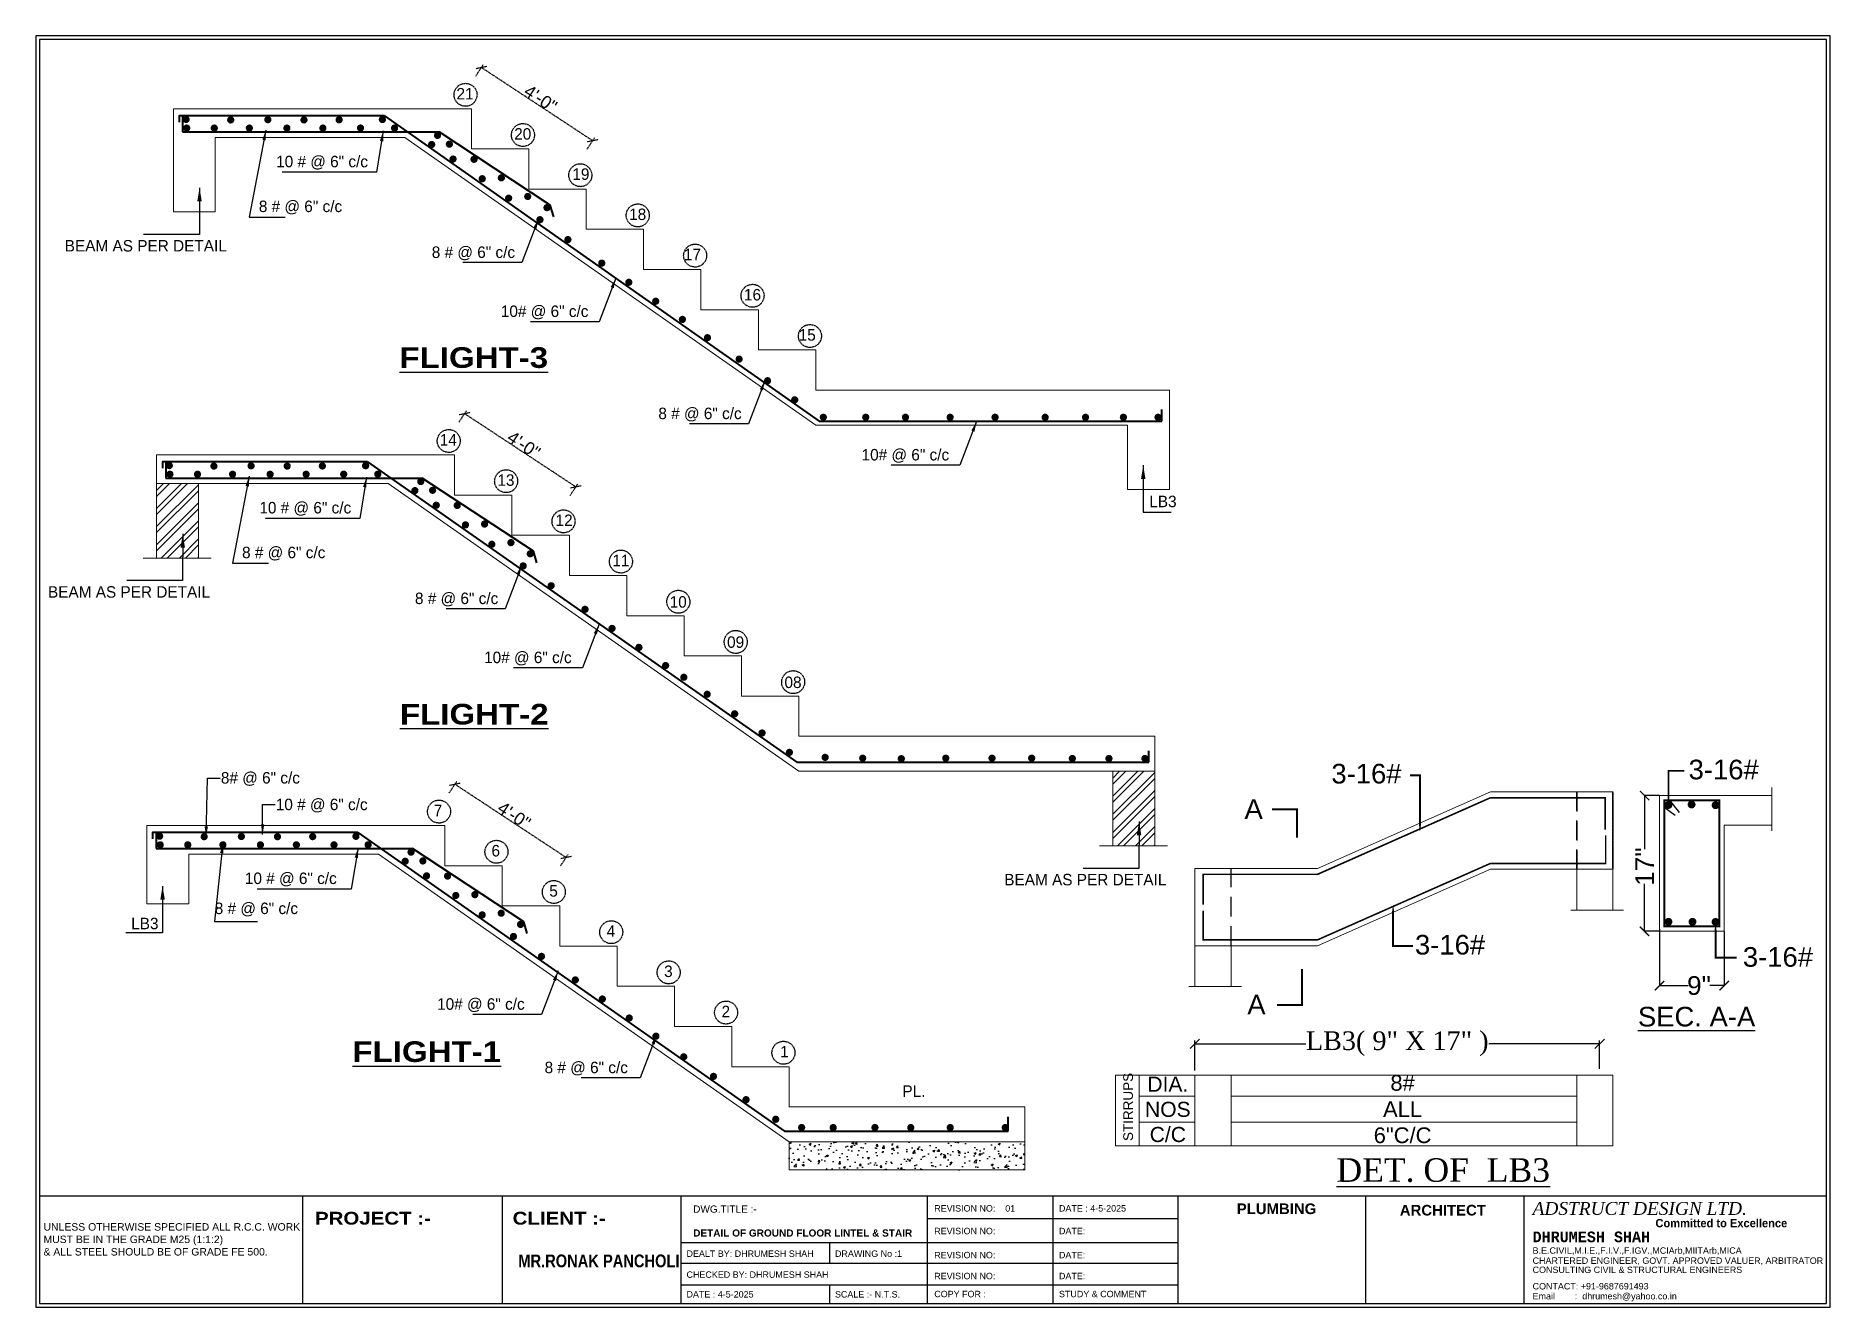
# Model space of a CAD drawing. Header units: millimetres. Extents: x 56222 to 120458, y -162468 to -121287.
# Drawn here: x 118062 to 118637, y -160230 to -159823 of the extents above; entities that cross this region are included whole.
import ezdxf

# ---------------------------------------------------------------- set-up
doc = ezdxf.new("R2010")
doc.units = ezdxf.units.MM
doc.header["$MEASUREMENT"] = 0
doc.header["$PDMODE"] = 35
for name, pattern in [('DASHED2', [0.375, 0.25, -0.125]), ('HIDDEN', [0.375, 0.25, -0.125]), ('TEXT', [0.125, 0, -0.125])]:
    doc.linetypes.add(name, pattern=pattern)
doc.layers.get('Defpoints').update_dxf_attribs({"color": 220})
doc.layers.add('0 @ 1', color=7, linetype='Continuous')
doc.layers.add('BASE', color=2, linetype='Continuous')
for name, color, linetype, lineweight in [('BEAM', 160, 'HIDDEN', 25), ('BM', 7, 'Continuous', 18), ('DIMENSION', 86, 'Continuous', 25), ('footing', 160, 'Continuous', 25), ('REINF.', 6, 'Continuous', 40), ('STAIR', 182, 'Continuous', 18), ('STEEL', 181, 'Continuous', 25), ('STR.TEXT.', 1, 'Continuous', 25), ('TEXT', 1, 'TEXT', 9), ('wall', 7, 'Continuous', 30)]:
    doc.layers.add(name, color=color, linetype=linetype, lineweight=lineweight)
doc.styles.add('A_b', font='ariblk.ttf')
doc.styles.add('arial', font='GOTHIC.TTF')
doc.styles.add('BRIJESH', font='arial.ttf')
doc.styles.add('Dime _ Feet only', font='arial.ttf', dxfattribs={"height": 0.23})
doc.styles.add('KIRAN', font='times.ttf')
doc.styles.add('R1', font='times.ttf')
doc.styles.add('S1', font='times.ttf', dxfattribs={"height": 6.5})
doc.styles.add('style2', font='arial.ttf', dxfattribs={"height": 6})
doc.styles.add('VINAY', font='swiss.ttf')
doc.linetypes.add('ZIGZAG', pattern='A,0.0001,-0.2,[131,ltypeshp.shx,S=0.2,R=0,X=-0.2,Y=0],-0.4,[131,ltypeshp.shx,S=0.2,R=180,X=0.2,Y=0],-0.2', length=0.8001)
doc.dimstyles.new('Dime _ Feet only', dxfattribs={"dimtxt": 0.23, "dimasz": 0.1, "dimexe": 0.1, "dimexo": 0.1, "dimgap": 0.06, "dimtad": 0, "dimlfac": 39.375, "dimrnd": 1, "dimzin": 1, "dimdsep": 46, "dimlunit": 4, "dimtxsty": 'Dime _ Feet only', "dimblk": 'ARCHTICK', "dimcen": 0, "dimdle": 0.1, "dimclrd": 256, "dimclre": 256, "dimazin": 0, "dimtfac": 1, "dimtofl": 0, "dimtmove": 0, "dimatfit": 3, "dimldrblk": 'ARCHTICK', "dimfxl": 4.5, "dimfrac": 1, "dimtolj": 1, "dimtzin": 0, "dimarcsym": 1})
doc.dimstyles.new('JALAK', dxfattribs={"dimtxt": 5.5, "dimasz": 3.5, "dimexe": 1.5, "dimexo": 2, "dimgap": 0.09, "dimtad": 1, "dimdec": 1, "dimzin": 3, "dimdsep": 46, "dimlunit": 4, "dimtxsty": 'BRIJESH', "dimblk": 'ARCHTICK', "dimcen": 0.09, "dimclrd": 256, "dimclre": 256, "dimclrt": 7, "dimadec": 0, "dimazin": 0, "dimtfac": 1, "dimtdec": 1, "dimtofl": 0, "dimtmove": 1, "dimatfit": 0, "dimfxl": 9, "dimfxlon": 1, "dimtolj": 1, "dimtzin": 0, "dimlwe": -1, "dimarcsym": 0})
doc.dimstyles.new('KIRAN', dxfattribs={"dimtxt": 4, "dimasz": 3, "dimexe": 1, "dimexo": 2, "dimgap": 1, "dimtad": 0, "dimdec": 1, "dimzin": 0, "dimdsep": 46, "dimlunit": 4, "dimtxsty": 'KIRAN', "dimblk": 'OBLIQUE', "dimcen": 6, "dimclrd": 11, "dimclre": 11, "dimclrt": 6, "dimadec": 0, "dimazin": 0, "dimtfac": 1, "dimtdec": 1, "dimtofl": 0, "dimtmove": 0, "dimatfit": 3, "dimfxl": 1, "dimtolj": 1, "dimtzin": 0, "dimarcsym": 0})
doc.dimstyles.new('STAIRCASE DETAILS', dxfattribs={"dimtxt": 3.5, "dimasz": 4.5, "dimexe": 1, "dimexo": 1, "dimgap": 1, "dimtad": 1, "dimzin": 0, "dimdsep": 46, "dimlunit": 4, "dimtxsty": 'arial', "dimblk": 'OBLIQUE', "dimcen": 0.125, "dimclrd": 256, "dimclre": 256, "dimclrt": 256, "dimadec": 0, "dimazin": 0, "dimtfac": 1, "dimtofl": 0, "dimtmove": 0, "dimatfit": 3, "dimfxl": 0.18, "dimtolj": 1, "dimtzin": 0, "dimlwd": -1, "dimlwe": -1, "dimarcsym": 1})
doc.dimstyles.get("Standard").update_dxf_attribs({"dimtxt": 18, "dimasz": 6, "dimexe": 4.5, "dimexo": 9.0625, "dimgap": 0.09, "dimtad": 0, "dimdec": 0, "dimzin": 0, "dimdsep": 46, "dimlunit": 4, "dimtxsty": 'R1', "dimblk": 'OBLIQUE', "dimcen": 0.09, "dimadec": 0, "dimazin": 0, "dimtfac": 1, "dimtdec": 0, "dimtofl": 0, "dimtmove": 0, "dimatfit": 3, "dimfxl": 1, "dimtolj": 1, "dimtzin": 0, "dimarcsym": 0})

msp = doc.modelspace()

# ---------------------------------------------------------------- texts
at = {"layer": 'STR.TEXT.', "style": 'VINAY'}
msp.add_text('STIRRUPS', height=3.092278, rotation=90, dxfattribs=at).set_placement((118413.75243, -160177.08596))
for s, insert, char_height, width, attachment_point in [('3-16#', (118499.81414, -160056.27906), 6.291256, 115.3147044, 3), ('3-16#', (118591.78359, -160054.95414), 6.291256, 59.8438855, 1), ('A', (118455.36365, -160067.60309), 6.29126, 71.2327464, 3), ('3-16#', (118504.12218, -160111.06488), 6.291256, 86.2327464, 1), ('\\P3-16#', (118620.40881, -160104.49131), 6.291256, 71.2327464, 2), ('A', (118456.26068, -160130.24436), 6.29126, 71.2327464, 3), ('{\\LSEC. A-A}', (118575.55331, -160134.1027), 6.291256, 61.8844959, 1), ('DIA.\\PNOS\\PC/C', (118424.93679, -160156.46744), 4.831685, 68.3834365, 2), ('8#\\PALL\\P6"C/C', (118500.15028, -160155.93804), 5.033005, 125.0487853, 2)]:
    msp.add_mtext(s, dxfattribs=dict(at, insert=insert, char_height=char_height, width=width, attachment_point=attachment_point))
at = {"layer": 'STR.TEXT.', "insert": (118513.17509, -160182.59996), "char_height": 7.5495072, "attachment_point": 2, "style": 'S1'}
msp.add_mtext('{\\LDET. OF  LB3}', dxfattribs=at)

# ---------------------------------------------------------------- blocks, each defined once
blk = doc.blocks.new('A$Cfb52c977')
for p, q in [((2.3, 71.6), (1154.3, 71.6)), ((171.8, 71.6), (171.8, 2.3)), ((300.5, 71.6), (300.5, 2.3)), ((416, 2.3), (416, 71.6)), ((416, 2.3), (416, 71.6)), ((574.8, 2.3), (574.8, 71.6)), ((655.6, 71.6), (655.6, 2.3)), ((736.4, 2.3), (736.4, 71.6)), ((857.4, 2.3), (857.4, 71.6)), ((959.2, 71.6), (959.2, 2.3)), ((416, 2.3), (416, 62.1)), ((416, 2.3), (416, 62.1)), ((574.8, 57), (736.4, 57)), ((736.4, 41.5), (416, 41.5)), ((511.6, 41.5), (511.6, 28)), ((736.4, 28), (416, 28)), ((736.4, 14.2), (416, 14.2)), ((511.6, 14.2), (511.6, 2.3))]:
    blk.add_line(p, q)
for points in [[(0, 0), (1156.6, 0), (1156.6, 819.1), (0, 819.1)], [(2.3, 2.3), (1154.3, 2.3), (1154.3, 816.8), (2.3, 816.8)]]:
    blk.add_lwpolyline(points, close=True)
at = {"attachment_point": 1, "style": 'style2'}
for s, insert, char_height, width in [('{\\fArial Black|b0|i0|c0|p34;\\C7;PROJECT :- }', (179.9, 61.4), 8.25, 378.755), ('{\\fArial Black|b0|i0|c0|p34;\\C7;CLIENT :-\\P\\P \\fSwis721 Cn BT|b1|i0|c0|p34;\\C5;MR.RONAK PANCHOLI}', (307.3, 61.4), 8.25, 378.755), ('{\\fArial CE|b0|i0|c0|p34;\\C7;DWG.TITLE :-\\P\\P\\fArial CE|b1|i0|c0|p34;DETAIL OF GROUND FLOOR LINTEL & STAIR }', (423.7, 65.5), 4.63, 241.863)]:
    blk.add_mtext(s, dxfattribs=dict(at, insert=insert, char_height=char_height, width=width))
for s, width, gutter_width, insert, char_height in [('\\pi-16.49954,l16.49954,t16.49954;{\\fArial CE|b0|i0|c0|p34;REVISION NO:    01}', 63.16, 12.6, (579.1, 65.7), 4.125), ('\\pi-16.49954,l16.49954,t16.49954;{\\fArial CE|b0|i0|c0|p34;DATE : 4-5-2025}', 63.16, 12.6, (659.5, 65.7), 4.125), ('{\\fArial CE|b1|i0|c0|p34;PLUMBING}', 67.863, 13.5, (774.1, 66.8), 6.875), ('{\\fArial CE|b1|i0|c0|p34;ARCHITECT}', 67.863, 13.5, (879.2, 65.9), 6.875), ('{\\fDutch801 XBd BT|b0|i1|c0|p18;ADSTRUCT DESIGN LTD.}', 228.171, 13.5, (964.8, 67.7), 8.25), ('\\A1;{\\fArial CE|b0|i0|c0|p34;UNLESS OTHERWISE SPECIFIED ALL R.C.C. WORK MUST BE IN THE GRADE M25 (1:1\\H1.00002x;:2)\\P& ALL STEEL SHOULD BE OF GRADE FE 500.}', 178.654, 13.5, (4.9, 54.1), 4.8124), ('\\pi-16.49954,l16.49954,t16.49954;{\\fArial CE|b0|i0|c0|p34;REVISION NO: }', 63.16, 12.6, (579.1, 51.1), 4.125), ('\\pi-16.49954,l16.49954,t16.49954;{\\fArial CE|b0|i0|c0|p34;DATE:}', 63.16, 12.6, (659.5, 51.1), 4.125), ('{\\fLucida Console|b1|i0|c0|p49;DHRUMESH SHAH}', 130.359, 13.5, (964.8, 48.7), 6.875), ('{\\fScript MT Bold|b0|i0|c0|p66;Committed to Excellence}', 116.221, 13.5, (1044, 56.8), 5.342), ('{\\fArial CE|b0|i0|c0|p34;DEALT BY: DHRUMESH SHAH}', 92.865, 13.5, (419.4, 36.5), 4.125), ('{\\fArial CE|b0|i0|c0|p34;DRAWING No :1}', 67.863, 13.5, (515.1, 36.5), 4.125), ('\\pi-16.49954,l16.49954,t16.49954;{\\fArial CE|b0|i0|c0|p34;REVISION NO: }', 63.16, 12.6, (579.1, 35.6), 4.125), ('\\pi-16.49954,l16.49954,t16.49954;{\\fArial CE|b0|i0|c0|p34;DATE:}', 63.16, 12.6, (659.5, 35.6), 4.125), ('{\\fArial CE|b0|i0|c0|p34;CHECKED BY: DHRUMESH SHAH}', 121.932, 13.5, (419.4, 23), 4.125), ('\\pi-16.49954,l16.49954,t16.49954;{\\fArial CE|b0|i0|c0|p34;REVISION NO: }', 63.16, 12.6, (579.1, 22.1), 4.125), ('\\pi-16.49954,l16.49954,t16.49954;{\\fArial CE|b0|i0|c0|p34;DATE:}', 63.16, 12.6, (659.5, 22.1), 4.125), ('\\pi-16.49954,l16.49954,t16.49954;{\\fArial CE|b0|i0|c0|p34;DATE : 4-5-2025}', 67.863, 13.5, (419.4, 10.3), 4.125), ('{\\fArial CE|b0|i0|c0|p34;SCALE :- N.T.S.}', 67.863, 13.5, (515.1, 10.3), 4.125), ('\\pi-16.49954,l16.49954,t16.49954;{\\fArial CE|b0|i0|c0|p34;COPY FOR :}', 63.16, 12.6, (579.1, 10.5), 4.125), ('\\pi-16.49954,l16.49954,t16.49954;{\\fArial CE|b0|i0|c0|p34;STUDY & COMMENT}', 63.16, 12.6, (659.5, 10.5), 4.125)]:
    blk.add_mtext_dynamic_manual_height_columns(s, width=width, gutter_width=gutter_width, heights=[0], dxfattribs=dict(at, insert=insert, char_height=char_height))
at = {"layer": '0 @ 1', "char_height": 4.125, "attachment_point": 1, "style": 'style2'}
for s, width, insert in [('{\\fArial CE|b0|i0|c0|p34;B.E.CIVIL,M.I.E.,F.I.V.,F.IGV.,MCIArb,MIITArb,MICA}', 101.209, (964.8, 38.5)), ('{\\fArial CE|b0|i0|c0|p34;CHARTERED ENGINEER, GOVT. APPROVED VALUER, ARBITRATOR}', 233.021, (964.8, 32)), ('{\\fArial CE|b0|i0|c0|p34;CONSULTING CIVIL & STRUCTURAL ENGINEERS}', 228.867, (964.8, 26.1)), ('{\\fArial CE|b0|i0|c0|p34;CONTACT: +91-9687691493}', 131.124, (964.8, 15.5)), ('{\\fArial CE|b0|i0|c0|p34;Email        :  dhrumesh@yahoo.co.in}', 131.124, (964.8, 9.1))]:
    blk.add_mtext_dynamic_manual_height_columns(s, width=width, gutter_width=13.5, heights=[0], dxfattribs=dict(at, insert=insert))
blk = doc.blocks.new('_Oblique')
at = {"layer": 'wall', "color": 0, "lineweight": -2}
blk.add_line((-0.5, -0.5), (0.5, 0.5), dxfattribs=at)
blk = doc.blocks.new('_ArchTick')
at = {"color": 0, "linetype": 'ByBlock', "const_width": 0.15}
blk.add_lwpolyline([(-0.5, -0.5), (0.5, 0.5)], dxfattribs=at)
blk = doc.blocks.new('*D399')
at = {"transparency": 16777216}
for p, q in [((118920.67, -159913.05), (118923.97, -159908.04)), ((118969.59, -159945.23), (118972.89, -159940.22))]:
    blk.add_line(p, q, dxfattribs=at)
at = {"lineweight": -2, "transparency": 16777216}
blk.add_line((118972.06, -159941.48), (118923.14, -159909.29), dxfattribs=at)
at = {"layer": 'Defpoints', "color": 0, "transparency": 16777216}
for p in [(118923.14, -159909.29), (118904.52, -159937.59), (118953.44, -159969.77)]:
    blk.add_point(p, dxfattribs=at)
at = {"lineweight": -2, "transparency": 16777216, "xscale": 3.5, "yscale": 3.5, "zscale": 3.5}
for p, rotation in [((118923.14, -159909.29), 146.6601449222275), ((118972.06, -159941.48), 326.6601449222276)]:
    blk.add_blockref('_ArchTick', p, dxfattribs=dict(at, rotation=rotation))
at = {"color": 7, "transparency": 16777216, "insert": (118949.19, -159922.96), "char_height": 5.5, "attachment_point": 5, "rotation": 326.66014, "style": 'BRIJESH'}
blk.add_mtext('\\A1;4\'-0"', dxfattribs=at)
blk = doc.blocks.new('*D400')
at = {"transparency": 16777216}
for p, q in [((118924.93, -159750.12), (118928.23, -159745.11)), ((118973.85, -159782.3), (118977.15, -159777.29))]:
    blk.add_line(p, q, dxfattribs=at)
at = {"lineweight": -2, "transparency": 16777216}
blk.add_line((118976.33, -159778.55), (118927.41, -159746.36), dxfattribs=at)
at = {"layer": 'Defpoints', "color": 0, "transparency": 16777216}
for p in [(118927.41, -159746.36), (118908.79, -159774.66), (118957.71, -159806.84)]:
    blk.add_point(p, dxfattribs=at)
at = {"lineweight": -2, "transparency": 16777216, "xscale": 3.5, "yscale": 3.5, "zscale": 3.5}
for p, rotation in [((118927.41, -159746.36), 146.6601449219067), ((118976.33, -159778.55), 326.6601449219066)]:
    blk.add_blockref('_ArchTick', p, dxfattribs=dict(at, rotation=rotation))
at = {"color": 7, "transparency": 16777216, "insert": (118953.46, -159760.03), "char_height": 5.5, "attachment_point": 5, "rotation": 326.66014, "style": 'BRIJESH'}
blk.add_mtext('\\A1;4\'-0"', dxfattribs=at)
blk = doc.blocks.new('*D401')
at = {"transparency": 16777216}
for p, q in [((118932.31, -159597.95), (118935.61, -159592.93)), ((118981.23, -159630.13), (118984.53, -159625.12))]:
    blk.add_line(p, q, dxfattribs=at)
at = {"lineweight": -2, "transparency": 16777216}
blk.add_line((118983.71, -159626.37), (118934.79, -159594.19), dxfattribs=at)
at = {"layer": 'Defpoints', "color": 0, "transparency": 16777216}
for p in [(118934.79, -159594.19), (118916.17, -159622.48), (118965.09, -159654.67)]:
    blk.add_point(p, dxfattribs=at)
at = {"lineweight": -2, "transparency": 16777216, "xscale": 3.5, "yscale": 3.5, "zscale": 3.5}
for p, rotation in [((118934.79, -159594.19), 146.6601449219067), ((118983.71, -159626.37), 326.6601449219066)]:
    blk.add_blockref('_ArchTick', p, dxfattribs=dict(at, rotation=rotation))
at = {"color": 7, "transparency": 16777216, "insert": (118960.84, -159607.86), "char_height": 5.5, "attachment_point": 5, "rotation": 326.66014, "style": 'BRIJESH'}
blk.add_mtext('\\A1;4\'-0"', dxfattribs=at)
blk = doc.blocks.new('*D405')
at = {"layer": 'Defpoints', "color": 0, "transparency": 16777216}
for p in [(118563.29, -160145.92), (118433.58, -160156.47), (118563.29, -160155.94)]:
    blk.add_point(p, dxfattribs=at)
at = {"layer": 'STEEL', "color": 11, "lineweight": -2, "transparency": 16777216}
for p, q in [((118433.58, -160154.47), (118433.58, -160144.92)), ((118433.58, -160145.92), (118469.1, -160145.92)), ((118563.29, -160145.92), (118527.77, -160145.92)), ((118563.29, -160153.94), (118563.29, -160144.92))]:
    blk.add_line(p, q, dxfattribs=at)
at = {"layer": 'STEEL', "color": 11, "lineweight": -2, "transparency": 16777216, "xscale": 3, "yscale": 3, "zscale": 3, "rotation": 180}
blk.add_blockref('_Oblique', (118433.58, -160145.92), dxfattribs=at)
at = {"layer": 'STEEL', "color": 11, "lineweight": -2, "transparency": 16777216, "xscale": 3, "yscale": 3, "zscale": 3}
blk.add_blockref('_Oblique', (118563.29, -160145.92), dxfattribs=at)
at = {"layer": 'STEEL', "color": 6, "lineweight": 25, "transparency": 16777216, "insert": (118498.43, -160145.92), "char_height": 6, "attachment_point": 5, "style": 'KIRAN'}
blk.add_mtext('\\A1;{\\H0.9962x;LB3( 9" X 17" ) }', dxfattribs=at)
blk = doc.blocks.new('*D403')
at = {"layer": 'Defpoints', "color": 0, "transparency": 16777216}
for p in [(118582.46, -160066.44), (118577.68, -160109.92), (118582.46, -160109.92)]:
    blk.add_point(p, dxfattribs=at)
at = {"layer": 'DIMENSION', "lineweight": -2, "transparency": 16777216}
for p, q in [((118582.36, -160066.44), (118577.58, -160066.44)), ((118577.68, -160066.34), (118577.68, -160083.63)), ((118577.68, -160110.02), (118577.68, -160094.75)), ((118582.36, -160109.92), (118577.58, -160109.92))]:
    blk.add_line(p, q, dxfattribs=at)
at = {"layer": 'DIMENSION', "lineweight": -2, "transparency": 16777216, "xscale": 3, "yscale": 3, "zscale": 3}
for p, rotation in [((118577.68, -160066.44), 90), ((118577.68, -160109.92), 270)]:
    blk.add_blockref('_ArchTick', p, dxfattribs=dict(at, rotation=rotation))
at = {"layer": 'DIMENSION', "color": 0, "transparency": 16777216, "insert": (118577.68, -160089.19), "char_height": 0.23, "attachment_point": 5, "rotation": 90, "style": 'Dime _ Feet only'}
blk.add_mtext('\\A1;{\\H26.09x;17"}', dxfattribs=at)
blk = doc.blocks.new('*D404')
at = {"layer": 'Defpoints', "color": 0, "transparency": 16777216}
for p in [(118582.46, -160109.08), (118603.23, -160109.91), (118603.23, -160127.32)]:
    blk.add_point(p, dxfattribs=at)
at = {"layer": 'DIMENSION', "lineweight": -2, "transparency": 16777216}
for p, q in [((118582.46, -160109.18), (118582.46, -160127.42)), ((118603.23, -160110.01), (118603.23, -160127.42)), ((118582.36, -160127.32), (118591.6, -160127.32)), ((118603.33, -160127.32), (118598.62, -160127.32))]:
    blk.add_line(p, q, dxfattribs=at)
at = {"layer": 'DIMENSION', "lineweight": -2, "transparency": 16777216, "xscale": 3, "yscale": 3, "zscale": 3, "rotation": 180}
blk.add_blockref('_ArchTick', (118582.46, -160127.32), dxfattribs=at)
at = {"layer": 'DIMENSION', "lineweight": -2, "transparency": 16777216, "xscale": 3, "yscale": 3, "zscale": 3}
blk.add_blockref('_ArchTick', (118603.23, -160127.32), dxfattribs=at)
at = {"layer": 'DIMENSION', "color": 0, "transparency": 16777216, "insert": (118595.11, -160127.32), "char_height": 0.23, "attachment_point": 5, "style": 'Dime _ Feet only'}
blk.add_mtext('\\A1;{\\H26.09x;9\\H1x;"}', dxfattribs=at)
blk = doc.blocks.new('A$Cd35dc4b7')
at = {"ltscale": 5}
h = blk.add_hatch(dxfattribs=at)
h.set_pattern_fill('AR-CONC', color=256, scale=1.262195)
h.set_pattern_definition([(50, (-116220.405, 22846.937), (9.0532226, -0.79205435), [0.9466463, -10.4131093]), (355, (-116220.405, 22846.937), (-1.7513125, 9.494132), [0.75731704, -8.3304874]), (100.4514445, (-116219.651, 22846.871), (7.3019101, 8.70207754), [0.80452556, -8.8497811]), (46.1842, (-116220.405, 22849.462), (13.4706674, -2.0891762), [1.4199694, -15.619664]), (96.635635, (-116219.283, 22849.287), (11.797257, 12.2952769), [1.206789, -13.2746792]), (351.184164, (-116220.405, 22849.462), (11.797257, 12.2952769), [1.1359756, -12.4957311]), (21, (-116219.143, 22848.8304), (7.53413135, -5.08183577), [0.9466463, -10.4131093]), (326, (-116219.143, 22848.83), (3.0711141, 9.1528081), [0.75731704, -8.3304874]), (71.451445, (-116218.515, 22848.407), (10.6052454, 4.0709723), [0.8045255, -8.8497811]), (37.5, (-116220.4053, 22846.937), (0.15348109, 4.20176979), [0, -8.22951182, 0, -8.45670693, 0, -8.3620423]), (7.5, (-116220.4053, 22846.937), (3.32045072, 4.97824516), [0, -4.82158515, 0, -8.04018256, 0, -3.18704254]), (327.5, (-116223.22, 22846.937), (6.73788044, -0.28468648), [0, -3.15548766, 0, -9.8451215, 0, -13.06371892]), (317.5, (-116224.482, 22846.937), (7.36094705, 1.26352015), [0, -4.10213396, 0, -6.53817043, 0, -9.27713372])])
h.paths.add_polyline_path([(270.88, -454.21), (270.88, -466.46), (374.42, -466.46), (374.42, -454.21)])
at = {"layer": 'BEAM', "true_color": 0x139b48}
h = blk.add_hatch(dxfattribs=at)
h.set_pattern_fill('ANSI32', color=114, scale=15)
h.set_pattern_definition([(45, (-118232.0444, 159650.2164), (-3.97747564, 3.97747564), []), (45, (-118229.3927, 159650.2164), (-3.97747564, 3.97747564), [])])
h.paths.add_polyline_path([(11.04, -164.8), (-7.38, -164.8), (-7.38, -197.54), (11.04, -197.54)])
h = blk.add_hatch(dxfattribs=at)
h.set_pattern_fill('ANSI32', color=114, scale=15)
h.set_pattern_definition([(45, (-117811.4785, 159523.737), (-3.97747564, 3.97747564), []), (45, (-117808.827, 159523.737), (-3.97747564, 3.97747564), [])])
h.paths.add_polyline_path([(431.61, -291.28), (413.19, -291.28), (413.19, -324.02), (431.61, -324.02)])
for centre in [(128.5, 6.12), (153.74, -11.55), (178.98, -29.22), (204.23, -46.89), (229.47, -64.56), (254.72, -82.23), (279.96, -99.91), (121.12, -146.06), (146.36, -163.73), (171.6, -181.4), (196.85, -199.07), (222.09, -216.74), (247.33, -234.41), (272.58, -252.08), (116.85, -308.99), (142.09, -326.66), (167.34, -344.33), (192.58, -362), (217.83, -379.67), (243.07, -397.34), (268.31, -415.01)]:
    blk.add_circle(centre, 5.05)
at = {"layer": 'REINF.'}
for p, q in [((4.04, -3.06), (4.04, -10.17)), ((92.83, -3.06), (284.08, -137.32)), ((4.04, -10.17), (116.85, -10.17)), ((434.76, -137.32), (434.76, -132.25)), ((284.08, -137.32), (434.76, -137.32)), ((-3.34, -155.23), (-3.34, -162.34)), ((85.45, -155.23), (274.14, -287.31)), ((-3.34, -162.34), (109.47, -162.34)), ((428.98, -287.31), (428.98, -282.24)), ((274.14, -287.31), (428.98, -287.31)), ((-7.61, -318.16), (-7.61, -325.27)), ((81.19, -318.16), (268.83, -449.51)), ((-7.61, -325.27), (105.2, -325.27)), ((268.83, -449.51), (367.2, -449.51)), ((367.2, -449.51), (367.2, -443.24))]:
    blk.add_line(p, q, dxfattribs=at)
for points in [[(92.83, -3.06), (2.55, -3.06), (2.55, -5.87)], [(167.28, -47.48), (165.77, -42.35), (116.85, -10.17)], [(85.45, -155.23), (-4.83, -155.23), (-4.83, -158.05)], [(159.9, -199.65), (158.39, -194.52), (109.47, -162.34)], [(81.19, -318.16), (-9.1, -318.16), (-9.1, -320.98)], [(155.64, -362.58), (154.13, -357.45), (105.2, -325.27)]]:
    blk.add_lwpolyline(points, dxfattribs=at)
at = {"layer": 'REINF.', "const_width": 1.58}
for points in [[(6.4, -4.71, -1), (4.82, -4.71, -1)], [(6.39, -4.63, -1.049952), (4.82, -4.71, -0.952424)], [(6.67, -8.5, -1), (5.09, -8.5, -1)], [(18.8, -8.5, -1), (17.22, -8.5, -1)], [(26.02, -4.92, -1), (24.44, -4.92, -1)], [(26.01, -4.85, -1.049952), (24.44, -4.92, -0.952424)], [(34.22, -8.5, -1), (32.65, -8.5, -1)], [(42.36, -4.82, -1), (40.78, -4.82, -1)], [(42.35, -4.74, -1.049952), (40.78, -4.82, -0.952424)], [(50.73, -8.5, -1), (49.15, -8.5, -1)], [(58.24, -4.92, -1), (56.66, -4.92, -1)], [(58.23, -4.84, -1.049952), (56.66, -4.92, -0.952424)], [(66.56, -8.5, -1), (64.98, -8.5, -1)], [(73.7, -4.88, -1), (72.13, -4.88, -1)], [(73.7, -4.81, -1.049952), (72.13, -4.88, -0.952424)], [(83.09, -8.5, -1), (81.51, -8.5, -1)], [(92.73, -4.76, -1), (91.15, -4.76, -1)], [(92.73, -4.69, -1.049952), (91.15, -4.76, -0.952424)], [(98.08, -8.5, -1), (96.5, -8.5, -1)], [(114.4, -15.7, -1), (112.82, -15.7, -1)], [(116.97, -11.73, -1), (115.4, -11.73, -1)], [(116.97, -11.65, -1.049952), (115.4, -11.73, -0.952424)], [(122.19, -15.58, -1), (120.61, -15.58, -1)], [(122.18, -15.5, -1.049952), (120.61, -15.58, -0.952424)], [(123.8, -22.12, -1), (122.22, -22.12, -1)], [(133.02, -22.23, -1), (131.44, -22.23, -1)], [(133.02, -22.15, -1.049952), (131.44, -22.23, -0.952424)], [(136.65, -30.77, -1), (135.07, -30.77, -1)], [(145.05, -30.4, -1), (143.47, -30.4, -1)], [(145.05, -30.32, -1.049952), (143.47, -30.4, -0.952424)], [(148.25, -39.29, -1), (146.67, -39.29, -1)], [(156.64, -38.56, -1), (155.06, -38.56, -1)], [(156.63, -38.49, -1.049952), (155.06, -38.56, -0.952424)], [(162.02, -48.78, -1), (160.44, -48.78, -1)], [(162.02, -48.7, -1.049952), (160.44, -48.78, -0.952424)], [(165.12, -43.48, -1), (163.54, -43.48, -1)], [(165.12, -43.41, -1.049952), (163.54, -43.48, -0.952424)], [(174.32, -57.54, -1), (172.74, -57.54, -1)], [(174.32, -57.47, -1.049952), (172.74, -57.54, -0.952424)], [(189.22, -67.89, -1), (187.64, -67.89, -1)], [(189.22, -67.81, -1.049952), (187.64, -67.89, -0.952424)], [(201.1, -76.29, -1), (199.52, -76.29, -1)], [(201.1, -76.21, -1.049952), (199.52, -76.29, -0.952424)], [(212.93, -84.63, -1), (211.35, -84.63, -1)], [(212.93, -84.56, -1.049952), (211.35, -84.63, -0.952424)], [(224.66, -92.62, -1), (223.08, -92.62, -1)], [(224.66, -92.55, -1.049952), (223.08, -92.62, -0.952424)], [(235.68, -100.66, -1), (234.1, -100.66, -1)], [(235.67, -100.59, -1.049952), (234.1, -100.66, -0.952424)], [(249.6, -110.08, -1), (248.02, -110.08, -1)], [(249.59, -110, -1.049952), (248.02, -110.08, -0.952424)], [(262.12, -119.56, -1), (260.54, -119.56, -1)], [(262.12, -119.49, -1.049952), (260.54, -119.56, -0.952424)], [(274.07, -127.97, -1), (272.49, -127.97, -1)], [(274.06, -127.89, -1.049952), (272.49, -127.97, -0.952424)], [(286.64, -135.64, -1), (285.07, -135.64, -1)], [(286.64, -135.56, -1.049952), (285.07, -135.64, -0.952424)], [(305.29, -135.64, -1), (303.71, -135.64, -1)], [(305.29, -135.56, -1.049952), (303.71, -135.64, -0.952424)], [(322.76, -135.64, -1), (321.18, -135.64, -1)], [(322.76, -135.56, -1.049952), (321.18, -135.64, -0.952424)], [(342.4, -135.64, -1), (340.83, -135.64, -1)], [(342.4, -135.56, -1.049952), (340.83, -135.64, -0.952424)], [(362.16, -135.64, -1), (360.58, -135.64, -1)], [(362.15, -135.56, -1.049952), (360.58, -135.64, -0.952424)], [(384.21, -135.64, -1), (382.63, -135.64, -1)], [(384.2, -135.56, -1.049952), (382.63, -135.64, -0.952424)], [(401.96, -135.64, -1), (400.38, -135.64, -1)], [(401.95, -135.56, -1.049952), (400.38, -135.64, -0.952424)], [(418.61, -135.64, -1), (417.03, -135.64, -1)], [(418.61, -135.56, -1.049952), (417.03, -135.64, -0.952424)], [(433.84, -135.65, -1), (432.26, -135.65, -1)], [(433.83, -135.58, -1.049952), (432.26, -135.65, -0.952424)], [(-0.98, -156.88, -1), (-2.56, -156.88, -1)], [(-0.99, -156.81, -1.049952), (-2.56, -156.88, -0.952424)], [(18.64, -157.1, -1), (17.06, -157.1, -1)], [(18.63, -157.02, -1.049952), (17.06, -157.1, -0.952424)], [(34.98, -157, -1), (33.4, -157, -1)], [(34.97, -156.92, -1.049952), (33.4, -157, -0.952424)], [(50.86, -157.1, -1), (49.28, -157.1, -1)], [(50.85, -157.02, -1.049952), (49.28, -157.1, -0.952424)], [(66.32, -157.06, -1), (64.75, -157.06, -1)], [(66.32, -156.98, -1.049952), (64.75, -157.06, -0.952424)], [(85.35, -156.94, -1), (83.77, -156.94, -1)], [(85.35, -156.86, -1.049952), (83.77, -156.94, -0.952424)], [(-0.71, -160.67, -1), (-2.29, -160.67, -1)], [(11.42, -160.67, -1), (9.84, -160.67, -1)], [(26.84, -160.67, -1), (25.27, -160.67, -1)], [(43.35, -160.67, -1), (41.77, -160.67, -1)], [(59.18, -160.67, -1), (57.6, -160.67, -1)], [(75.71, -160.67, -1), (74.13, -160.67, -1)], [(90.7, -160.67, -1), (89.12, -160.67, -1)], [(109.59, -163.9, -1), (108.02, -163.9, -1)], [(109.59, -163.83, -1.049952), (108.02, -163.9, -0.952424)], [(107.02, -167.88, -1), (105.44, -167.88, -1)], [(114.81, -167.75, -1), (113.23, -167.75, -1)], [(114.8, -167.68, -1.049952), (113.23, -167.75, -0.952424)], [(116.42, -174.3, -1), (114.84, -174.3, -1)], [(125.64, -174.41, -1), (124.06, -174.41, -1)], [(125.64, -174.33, -1.049952), (124.06, -174.41, -0.952424)], [(129.27, -182.94, -1), (127.69, -182.94, -1)], [(137.67, -182.57, -1), (136.09, -182.57, -1)], [(137.67, -182.5, -1.049952), (136.09, -182.57, -0.952424)], [(149.26, -190.74, -1), (147.68, -190.74, -1)], [(149.25, -190.66, -1.049952), (147.68, -190.74, -0.952424)], [(140.87, -191.47, -1), (139.29, -191.47, -1)], [(157.74, -195.66, -1), (156.16, -195.66, -1)], [(157.74, -195.58, -1.049952), (156.16, -195.66, -0.952424)], [(154.64, -200.96, -1), (153.06, -200.96, -1)], [(154.64, -200.88, -1.049952), (153.06, -200.96, -0.952424)], [(166.94, -209.72, -1), (165.36, -209.72, -1)], [(166.94, -209.64, -1.049952), (165.36, -209.72, -0.952424)], [(181.84, -220.06, -1), (180.26, -220.06, -1)], [(181.84, -219.98, -1.049952), (180.26, -220.06, -0.952424)], [(193.72, -228.46, -1), (192.14, -228.46, -1)], [(193.72, -228.39, -1.049952), (192.14, -228.46, -0.952424)], [(205.55, -236.81, -1), (203.97, -236.81, -1)], [(205.55, -236.73, -1.049952), (203.97, -236.81, -0.952424)], [(217.28, -244.8, -1), (215.7, -244.8, -1)], [(217.28, -244.72, -1.049952), (215.7, -244.8, -0.952424)], [(225.29, -249.93, -1), (223.71, -249.93, -1)], [(225.28, -249.85, -1.049952), (223.71, -249.93, -0.952424)], [(235.57, -257.41, -1), (234, -257.41, -1)], [(235.57, -257.33, -1.049952), (234, -257.41, -0.952424)], [(247.64, -266, -1), (246.06, -266, -1)], [(247.64, -265.93, -1.049952), (246.06, -266, -0.952424)], [(259.7, -274.43, -1), (258.12, -274.43, -1)], [(259.7, -274.36, -1.049952), (258.12, -274.43, -0.952424)], [(271.72, -282.96, -1), (270.14, -282.96, -1)], [(271.71, -282.89, -1.049952), (270.14, -282.96, -0.952424)], [(287.44, -285.15, -1), (285.86, -285.15, -1)], [(287.44, -285.08, -1.049952), (285.86, -285.15, -0.952424)], [(303.96, -285.5, -1), (302.38, -285.5, -1)], [(303.95, -285.42, -1.049952), (302.38, -285.5, -0.952424)], [(340.5, -285.5, -1), (338.92, -285.5, -1)], [(340.49, -285.43, -1.049952), (338.92, -285.5, -0.952424)], [(360.83, -285.5, -1), (359.25, -285.5, -1)], [(360.82, -285.43, -1.049952), (359.25, -285.5, -0.952424)], [(378.27, -285.5, -1), (376.69, -285.5, -1)], [(378.26, -285.43, -1.049952), (376.69, -285.5, -0.952424)], [(320.94, -285.73, -1), (319.36, -285.73, -1)], [(320.93, -285.65, -1.049952), (319.36, -285.73, -0.952424)], [(396.15, -285.64, -1), (394.57, -285.64, -1)], [(396.15, -285.56, -1.049952), (394.57, -285.64, -0.952424)], [(412.24, -285.64, -1), (410.66, -285.64, -1)], [(412.24, -285.56, -1.049952), (410.66, -285.64, -0.952424)], [(428.06, -285.64, -1), (426.48, -285.64, -1)], [(428.05, -285.56, -1.049952), (426.48, -285.64, -0.952424)], [(-5.25, -319.81, -1), (-6.83, -319.81, -1)], [(-5.25, -319.74, -1.049952), (-6.83, -319.81, -0.952424)], [(-4.98, -323.6, -1), (-6.55, -323.6, -1)], [(7.15, -323.6, -1), (5.57, -323.6, -1)], [(14.37, -320.03, -1), (12.8, -320.03, -1)], [(14.37, -319.95, -1.049952), (12.8, -320.03, -0.952424)], [(22.58, -323.6, -1), (21, -323.6, -1)], [(30.71, -319.93, -1), (29.14, -319.93, -1)], [(30.71, -319.85, -1.049952), (29.14, -319.93, -0.952424)], [(39.09, -323.6, -1), (37.51, -323.6, -1)], [(46.59, -320.03, -1), (45.01, -320.03, -1)], [(46.59, -319.95, -1.049952), (45.01, -320.03, -0.952424)], [(54.91, -323.6, -1), (53.33, -323.6, -1)], [(62.06, -319.99, -1), (60.48, -319.99, -1)], [(62.06, -319.91, -1.049952), (60.48, -319.99, -0.952424)], [(71.45, -323.6, -1), (69.87, -323.6, -1)], [(81.08, -319.87, -1), (79.51, -319.87, -1)], [(81.08, -319.79, -1.049952), (79.51, -319.87, -0.952424)], [(86.44, -323.6, -1), (84.86, -323.6, -1)], [(102.76, -330.81, -1), (101.18, -330.81, -1)], [(105.33, -326.83, -1), (103.75, -326.83, -1)], [(105.32, -326.76, -1.049952), (103.75, -326.83, -0.952424)], [(110.54, -330.68, -1), (108.96, -330.68, -1)], [(110.54, -330.61, -1.049952), (108.96, -330.68, -0.952424)], [(112.15, -337.23, -1), (110.58, -337.23, -1)], [(121.38, -337.34, -1), (119.8, -337.34, -1)], [(121.37, -337.26, -1.049952), (119.8, -337.34, -0.952424)], [(125, -345.87, -1), (123.42, -345.87, -1)], [(133.41, -345.5, -1), (131.83, -345.5, -1)], [(133.4, -345.43, -1.049952), (131.83, -345.5, -0.952424)], [(136.6, -354.4, -1), (135.02, -354.4, -1)], [(144.99, -353.67, -1), (143.41, -353.67, -1)], [(144.99, -353.59, -1.049952), (143.41, -353.67, -0.952424)], [(150.38, -363.89, -1), (148.8, -363.89, -1)], [(150.37, -363.81, -1.049952), (148.8, -363.89, -0.952424)], [(153.48, -358.59, -1), (151.9, -358.59, -1)], [(153.47, -358.51, -1.049952), (151.9, -358.59, -0.952424)], [(162.68, -372.65, -1), (161.1, -372.65, -1)], [(162.67, -372.57, -1.049952), (161.1, -372.65, -0.952424)], [(177.58, -382.99, -1), (176, -382.99, -1)], [(177.57, -382.91, -1.049952), (176, -382.99, -0.952424)], [(189.46, -391.39, -1), (187.88, -391.39, -1)], [(189.45, -391.32, -1.049952), (187.88, -391.39, -0.952424)], [(201.29, -399.74, -1), (199.71, -399.74, -1)], [(201.28, -399.66, -1.049952), (199.71, -399.74, -0.952424)], [(213.01, -407.73, -1), (211.44, -407.73, -1)], [(213.01, -407.65, -1.049952), (211.44, -407.73, -0.952424)], [(225.26, -416.8, -1), (223.68, -416.8, -1)], [(225.25, -416.72, -1.049952), (223.68, -416.8, -0.952424)], [(238.32, -425.4, -1), (236.74, -425.4, -1)], [(238.31, -425.33, -1.049952), (236.74, -425.4, -0.952424)], [(252.65, -435.65, -1), (251.07, -435.65, -1)], [(252.65, -435.57, -1.049952), (251.07, -435.65, -0.952424)], [(265.71, -444.26, -1), (264.13, -444.26, -1)], [(265.71, -444.18, -1.049952), (264.13, -444.26, -0.952424)], [(277.09, -447.89, -1), (275.52, -447.89, -1)], [(277.09, -447.82, -1.049952), (275.52, -447.89, -0.952424)], [(290.97, -447.89, -1), (289.39, -447.89, -1)], [(309.34, -447.89, -1), (307.76, -447.89, -1)], [(325.11, -447.89, -1), (323.54, -447.89, -1)], [(342.45, -447.89, -1), (340.87, -447.89, -1)], [(366.62, -447.89, -1), (365.05, -447.89, -1)]]:
    blk.add_lwpolyline(points, format="xyb", close=True, dxfattribs=at)
at = {"layer": 'STAIR'}
for p, q in [((0, -45.36), (0, 0)), ((0, 0), (131.06, 0)), ((105.82, 0), (131.06, 0)), ((131.06, 0), (131.06, -17.67)), ((18.42, -12.62), (101.84, -12.62)), ((18.42, -12.62), (18.42, -45.36)), ((282.53, -139.1), (101.84, -12.62)), ((110.17, -18.45), (101.84, -12.62)), ((0, -45.36), (0, -21.69)), ((131.06, -17.67), (156.31, -17.67)), ((131.99, -17.67), (156.31, -17.67)), ((156.31, -17.67), (156.31, -35.34)), ((156.31, -35.34), (181.55, -35.34)), ((157.23, -35.34), (181.55, -35.34)), ((181.55, -35.34), (181.55, -53.01)), ((18.42, -45.36), (0, -45.36)), ((18.42, -45.36), (0, -45.36)), ((181.55, -53.01), (206.79, -53.01)), ((182.47, -53.01), (206.79, -53.01)), ((206.79, -53.01), (206.79, -70.68)), ((206.79, -70.68), (232.04, -70.68)), ((207.72, -70.68), (232.04, -70.68)), ((232.04, -70.68), (232.04, -88.35)), ((232.04, -88.35), (257.28, -88.35)), ((232.96, -88.35), (257.28, -88.35)), ((257.28, -88.35), (257.28, -106.02)), ((257.28, -106.02), (282.53, -106.02)), ((258.21, -106.02), (282.53, -106.02)), ((282.53, -106.02), (282.53, -123.7)), ((282.53, -123.7), (363.05, -123.7)), ((282.53, -123.7), (363.05, -123.7)), ((363.05, -123.7), (438.06, -123.7)), ((438.06, -123.7), (438.06, -167.38)), ((282.53, -139.1), (419.64, -139.1)), ((419.64, -139.1), (419.64, -167.38)), ((419.64, -167.38), (419.64, -139.1)), ((419.64, -167.38), (419.64, -143.71)), ((438.06, -167.38), (438.06, -143.71)), ((-7.38, -197.54), (-7.38, -152.18)), ((-7.38, -152.18), (123.68, -152.18)), ((98.44, -152.18), (123.68, -152.18)), ((123.68, -152.18), (123.68, -169.85)), ((-7.38, -164.8), (94.46, -164.8)), ((11.04, -164.8), (11.04, -197.54)), ((275.15, -291.28), (94.46, -164.8)), ((102.79, -170.63), (94.46, -164.8)), ((123.68, -169.85), (148.93, -169.85)), ((124.61, -169.85), (148.93, -169.85)), ((148.93, -169.85), (148.93, -187.52)), ((419.64, -167.38), (438.06, -167.38)), ((419.64, -167.38), (438.06, -167.38)), ((438.06, -167.38), (419.64, -167.38)), ((438.06, -167.38), (419.64, -167.38)), ((-7.38, -197.54), (-7.38, -173.87)), ((148.93, -187.52), (174.17, -187.52)), ((149.85, -187.52), (174.17, -187.52)), ((174.17, -187.52), (174.17, -205.19)), ((16.67, -197.54), (-13.26, -197.54)), ((11.04, -197.54), (-7.38, -197.54)), ((174.17, -205.19), (199.41, -205.19)), ((175.09, -205.19), (199.41, -205.19)), ((199.41, -205.19), (199.41, -222.86)), ((199.41, -222.86), (224.66, -222.86)), ((200.34, -222.86), (224.66, -222.86)), ((224.66, -222.86), (224.66, -240.53)), ((224.66, -240.53), (249.9, -240.53)), ((225.58, -240.53), (249.9, -240.53)), ((249.9, -240.53), (249.9, -258.2)), ((249.9, -258.2), (275.15, -258.2)), ((250.83, -258.2), (275.15, -258.2)), ((275.15, -258.2), (275.15, -275.87)), ((275.15, -275.87), (356.59, -275.87)), ((276.07, -275.87), (356.59, -275.87)), ((356.59, -275.87), (431.61, -275.87)), ((431.61, -275.87), (431.61, -291.28)), ((275.15, -291.28), (431.61, -291.28)), ((413.19, -324.02), (413.19, -291.28)), ((431.61, -291.28), (431.61, -289.33)), ((431.61, -291.28), (431.61, -324.02)), ((413.19, -324.02), (413.19, -300.35)), ((-11.64, -349.52), (-11.64, -315.11)), ((-11.64, -315.11), (119.42, -315.11)), ((94.17, -315.11), (119.42, -315.11)), ((119.42, -315.11), (119.42, -332.78)), ((-11.64, -329.15), (-11.64, -349.52)), ((6.78, -327.73), (90.2, -327.73)), ((6.78, -349.52), (6.78, -327.73)), ((6.78, -329.15), (6.78, -349.52)), ((270.88, -454.21), (90.2, -327.73)), ((437.24, -324.02), (407.3, -324.02)), ((431.61, -324.02), (413.19, -324.02)), ((119.42, -332.78), (144.66, -332.78)), ((120.34, -332.78), (144.66, -332.78)), ((144.66, -332.78), (144.66, -350.45)), ((6.78, -349.52), (-11.64, -349.52)), ((6.78, -349.52), (-11.64, -349.52)), ((-11.64, -349.52), (6.78, -349.52)), ((-11.64, -349.52), (6.78, -349.52)), ((144.66, -350.45), (169.91, -350.45)), ((145.59, -350.45), (169.91, -350.45)), ((169.91, -350.45), (169.91, -368.12)), ((169.91, -368.12), (195.15, -368.12)), ((170.83, -368.12), (195.15, -368.12)), ((195.15, -368.12), (195.15, -385.79)), ((195.15, -385.79), (220.39, -385.79)), ((196.07, -385.79), (220.39, -385.79)), ((220.39, -385.79), (220.39, -403.46)), ((220.39, -403.46), (245.64, -403.46)), ((221.32, -403.46), (245.64, -403.46)), ((245.64, -403.46), (245.64, -421.13)), ((245.64, -421.13), (270.88, -421.13)), ((246.56, -421.13), (270.88, -421.13)), ((270.88, -421.13), (270.88, -438.8)), ((270.88, -438.8), (374.42, -438.8)), ((374.42, -438.8), (374.42, -454.21)), ((270.88, -454.21), (374.42, -454.21))]:
    blk.add_line(p, q, dxfattribs=at)
blk.add_lwpolyline([(270.88, -454.21), (374.42, -454.21), (374.42, -466.46), (270.88, -466.46)], close=True, dxfattribs=at)
at = {"color": 4, "char_height": 9.0878, "width": 159.2514, "attachment_point": 3, "style": 'A_b'}
for s, insert in [('{\\LFLIGHT-3}', (164.82, -104.84)), ('{\\LFLIGHT-2}', (165.02, -261.63)), ('{\\LFLIGHT-1}', (144.12, -409.98))]:
    blk.add_mtext(s, dxfattribs=dict(at, insert=insert))
at = {"layer": 'TEXT', "style": 'arial'}
for s, height, p in [('21', 5.049, (124.52, 4.07)), ('20', 5.049, (149.9, -13.6)), ('10 # @ 6" c/c', 5.0488, (45.21, -25.73)), ('19', 5.049, (175.48, -31.27)), ('8 # @ 6" c/c', 5.0488, (37.6, -45.43)), ('18', 5.049, (200.46, -48.94)), ('BEAM AS PER DETAIL', 5.0488, (-47.76, -62.76)), ('8 # @ 6" c/c', 5.0488, (113.65, -65.59)), ('17', 5.049, (224.53, -66.61)), ('10# @ 6" c/c', 5.0488, (144.04, -91.55)), ('16', 5.049, (250.95, -84.28)), ('15', 5.049, (275.01, -101.95)), ('8 # @ 6" c/c', 5.0488, (213.3, -136.46)), ('14', 5.049, (117.14, -148.11)), ('10# @ 6" c/c', 5.0488, (302.68, -154.62)), ('13', 5.049, (142.52, -165.78)), ('10 # @ 6" c/c', 5.0488, (37.83, -177.91)), ('LB3', 5.049, (429.2, -175.17)), ('12', 5.049, (168.1, -183.45)), ('8 # @ 6" c/c', 5.0488, (30.22, -197.6)), ('11', 5.049, (193.08, -201.12)), ('BEAM AS PER DETAIL', 5.0488, (-55.14, -214.94)), ('8 # @ 6" c/c', 5.0488, (106.27, -217.77)), ('10', 5.049, (218.28, -219.34)), ('09', 5.049, (243.52, -237.01)), ('10# @ 6" c/c', 5.0488, (136.66, -243.73)), ('08', 5.049, (268.77, -254.68)), ('8# @ 6" c/c', 5.0488, (20.91, -296.66)), ('10 # @ 6" c/c', 5.0488, (45.06, -308.37)), ('7', 5.05, (114.51, -311.04)), ('6', 5.05, (139.91, -328.71)), ('10 # @ 6" c/c', 5.0488, (31.47, -340.84)), ('BEAM AS PER DETAIL', 5.0488, (365.42, -341.42)), ('5', 5.05, (165.34, -346.38)), ('8 # @ 6" c/c', 5.0488, (18.21, -354.05)), ('LB3', 5.049, (-18.53, -360.7)), ('4', 5.05, (190.57, -364.05)), ('3', 5.05, (215.83, -381.72)), ('10# @ 6" c/c', 5.0488, (116, -396.11)), ('2', 5.05, (241.1, -399.39)), ('1', 5.05, (266.9, -417.06)), ('8 # @ 6" c/c', 5.0488, (163.28, -424)), ('PL.', 5.049, (320.64, -434.39))]:
    blk.add_text(s, height=height, dxfattribs=at).set_placement(p)
for p1, p2, picture, middle in [((165.77, -42.35), (116.85, -10.17), '*D401', (161.52, 4.46)), ((158.39, -194.52), (109.47, -162.34), '*D400', (154.14, -147.71)), ((154.13, -357.45), (105.2, -325.27), '*D399', (149.87, -310.64))]:
    dim = blk.add_aligned_dim(p1=p1, p2=p2, distance=-33.87, text='4\'-0"', dimstyle='JALAK', override={"dimfxl": 4.5, "dimarcsym": 1})
    dim.commit()
    dim.dimension.update_dxf_attribs({"geometry": picture, "text_midpoint": middle, "insert": (-118799.32, 159612.32)})
at = {"layer": 'DIMENSION'}
for points, dimstyle in [([(40.72, -9.35), (33.38, -47.61), (49.18, -47.61)], 'STAIRCASE DETAILS'), ([(92.3, -9.76), (89.34, -27.93), (47.86, -27.93)], 'STAIRCASE DETAILS'), ([(11.53, -34.74), (11.48, -55.3), (-13.09, -55.3)], 'Standard'), ([(11.53, -34.74), (11.48, -55.3), (-13.09, -55.3)], 'Standard'), ([(160.58, -48.47), (153.24, -67.66), (127.35, -67.66)], 'STAIRCASE DETAILS'), ([(194.61, -74.43), (187.28, -93.62), (157.02, -93.62)], 'STAIRCASE DETAILS'), ([(260.22, -119.33), (252.89, -138.52), (226.99, -138.52)], 'STAIRCASE DETAILS'), ([(353.25, -137.5), (345.92, -156.69), (315.65, -156.69)], 'STAIRCASE DETAILS'), ([(426.54, -156.75), (426.58, -177.31), (438.87, -177.31)], 'Standard'), ([(426.54, -156.75), (426.58, -177.31), (438.87, -177.31)], 'Standard'), ([(33.34, -161.53), (26, -199.79), (41.8, -199.79)], 'STAIRCASE DETAILS'), ([(84.92, -161.93), (81.96, -180.11), (40.48, -180.11)], 'STAIRCASE DETAILS'), ([(4.15, -186.91), (4.1, -207.47), (-20.47, -207.47)], 'Standard'), ([(4.15, -186.91), (4.1, -207.47), (-20.47, -207.47)], 'Standard'), ([(153.2, -200.65), (145.86, -219.83), (119.96, -219.83)], 'STAIRCASE DETAILS'), ([(187.23, -226.6), (179.9, -245.79), (149.64, -245.79)], 'STAIRCASE DETAILS'), ([(14.37, -320.03), (15.09, -294.24), (20.66, -294.24)], 'STAIRCASE DETAILS'), ([(39.24, -319.1), (39.24, -305.94), (44.81, -305.94)], 'STAIRCASE DETAILS'), ([(424.71, -313.39), (424.66, -333.95), (400.09, -333.95)], 'Standard'), ([(424.71, -313.39), (424.66, -333.95), (400.09, -333.95)], 'Standard'), ([(21.79, -322.81), (18.03, -357.29), (36.98, -357.29)], 'STAIRCASE DETAILS'), ([(81.24, -324.86), (78.27, -343.04), (36.8, -343.04)], 'STAIRCASE DETAILS'), ([(-4.75, -341.72), (-4.7, -362.28), (-20.86, -362.28)], 'Standard'), ([(-4.75, -341.72), (-4.7, -362.28), (-20.86, -362.28)], 'Standard'), ([(169.25, -378.99), (161.92, -398.18), (131.66, -398.18)], 'STAIRCASE DETAILS'), ([(212.62, -406.88), (205.29, -426.07), (179.39, -426.07)], 'STAIRCASE DETAILS')]:
    blk.add_leader(points, dimstyle=dimstyle, dxfattribs=at)

# ---------------------------------------------------------------- dimensions: what is measured, and where the dimension line sits
at = {"layer": 'DIMENSION'}
dim = msp.add_linear_dim(base=(118577.68203, -160109.92115), p1=(118582.45767, -160066.43767), p2=(118582.45767, -160109.92115), angle=90, text='{\\H26.09x;17"}', dimstyle='Dime _ Feet only', override={"dimtxt": 3, "dimasz": 3, "dimpost": '\\X'}, dxfattribs=at)
dim.commit()
dim.dimension.update_dxf_attribs({"geometry": '*D403', "text_midpoint": (118577.68203, -160089.18987), "dimtype": 160})
dim = msp.add_linear_dim(base=(118603.23297, -160127.32251), p1=(118582.45767, -160109.07687), p2=(118603.23297, -160109.91363), text='{\\H26.09x;9\\H1x;"}', dimstyle='Dime _ Feet only', override={"dimtxt": 3, "dimasz": 3, "dimpost": '\\X'}, dxfattribs=at)
dim.commit()
dim.dimension.update_dxf_attribs({"geometry": '*D404', "text_midpoint": (118595.11313, -160127.32251), "dimtype": 160})
at = {"layer": 'STEEL', "lineweight": 25}
dim = msp.add_linear_dim(base=(118563.28637, -160145.91567), p1=(118433.57897, -160156.46744), p2=(118563.28637, -160155.93804), text='{\\H0.9962x;LB3( 9" X 17" ) }', dimstyle='KIRAN', override={"dimtxt": 6}, dxfattribs=at)
dim.commit()
dim.dimension.update_dxf_attribs({"geometry": '*D405', "text_midpoint": (118498.43267, -160145.91567)})

# ---------------------------------------------------------------- linework, layer by layer
for p, q in [((118585.67836, -160067.89388), (118588.76557, -160071.85354)), ((118583.89303, -160070.09806), (118587.47918, -160072.74712))]:
    msp.add_line(p, q)
for points in [[(118505.71375, -160078.01639, 0, 1.88738, 0), (118505.71375, -160071.56734, 0.62913, 0.62913, 0), (118505.71375, -160059.96604, 0.62913, 0.62913, 0), (118502.50174, -160059.96604, 0.62913, 0.62913, 0)], [(118585.35089, -160069.4555, 0, 1.88738, 0), (118585.35089, -160063.00645, 0.62913, 0.62913, 0), (118585.35089, -160058.51873, 0.62913, 0.62913, 0), (118590.38671, -160058.51873, 0.62913, 0.62913, 0)], [(118497.11577, -160101.34262, 0, 1.88738, 0), (118497.11577, -160107.79167, 0.62913, 0.62913, 0), (118497.11577, -160114.65117, 0.62913, 0.62913, 0), (118503.53979, -160114.65117, 0.62913, 0.62913, 0)], [(118600.41534, -160107.38891, 0, 1.88738, 0), (118600.41534, -160113.83796, 0.62913, 0.62913, 0), (118600.41534, -160118.32567, 0.62913, 0.62913, 0), (118607.19472, -160118.32567, 0.62913, 0.62913, 0)]]:
    msp.add_lwpolyline(points, format="xyseb")
at = {"const_width": 0.62913}
for points in [[(118458.2648, -160070.80405), (118466.30451, -160070.80405), (118466.30451, -160079.95747)], [(118459.86348, -160133.51266), (118467.90319, -160133.51266), (118467.90319, -160121.93727)]]:
    msp.add_lwpolyline(points, dxfattribs=at)
at = {"layer": 'BASE', "linetype": 'DASHED2'}
for p, q in [((118567.56336, -160065.25253), (118567.56336, -160089.99814)), ((118567.56336, -160089.99814), (118567.56336, -160065.25253))]:
    msp.add_line(p, q, dxfattribs=at)
at = {"layer": 'BEAM', "ltscale": 25}
for p, q in [((118555.96416, -160065.25253), (118555.96416, -160089.99814)), ((118555.96416, -160089.99814), (118555.96416, -160065.25253)), ((118445.17817, -160114.53237), (118445.17817, -160089.78676))]:
    msp.add_line(p, q, dxfattribs=at)
at = {"layer": 'BM', "linetype": 'ByBlock'}
for p, q in [((118472.86224, -160089.78676), (118528.28009, -160065.25253)), ((118528.28009, -160065.25253), (118567.56336, -160065.25253)), ((118567.56336, -160089.99814), (118567.56336, -160065.25253)), ((118603.23297, -160066.43767), (118618.49893, -160066.43767)), ((118618.49893, -160063.84291), (118618.49893, -160077.75383)), ((118603.23297, -160075.89158), (118618.49893, -160075.89158)), ((118433.57897, -160089.78676), (118472.86224, -160089.78676)), ((118433.57897, -160089.78676), (118433.57897, -160114.53237)), ((118433.57897, -160114.53237), (118433.57897, -160089.78676)), ((118433.57897, -160089.78676), (118433.57897, -160114.53237)), ((118433.57897, -160114.53237), (118433.57897, -160089.78676)), ((118433.57897, -160114.53237), (118433.57897, -160089.78676)), ((118472.86224, -160114.53237), (118528.28009, -160089.99814)), ((118528.28009, -160089.99814), (118567.56336, -160089.99814)), ((118555.96416, -160089.99814), (118555.96416, -160103.11038)), ((118567.56336, -160089.99814), (118567.56336, -160103.11038)), ((118445.17817, -160114.53237), (118433.57897, -160114.53237)), ((118433.57897, -160114.53237), (118433.57897, -160127.64461)), ((118445.17817, -160114.53237), (118472.86224, -160114.53237)), ((118445.17817, -160114.53237), (118445.17817, -160127.64461)), ((118408.20013, -160155.93804), (118433.57897, -160155.93804)), ((118408.20013, -160155.93804), (118408.20013, -160178.58656)), ((118415.77376, -160156.14249), (118415.77376, -160178.58656)), ((118433.57897, -160155.93804), (118567.56336, -160155.93804)), ((118433.57897, -160155.93804), (118433.57897, -160178.58656)), ((118433.57897, -160155.93804), (118433.57897, -160178.58656)), ((118445.17817, -160155.93804), (118445.17817, -160178.58656)), ((118555.96416, -160155.93804), (118555.96416, -160178.58656)), ((118567.56336, -160155.93804), (118567.56336, -160178.58656)), ((118567.56336, -160155.93804), (118567.56336, -160178.58656)), ((118415.77376, -160162.66302), (118433.57897, -160162.66302)), ((118445.17817, -160162.66302), (118555.96416, -160162.66302)), ((118433.57897, -160171.07592), (118415.77376, -160171.07592)), ((118555.96416, -160171.07592), (118445.17817, -160171.07592)), ((118408.20013, -160178.58656), (118433.57897, -160178.58656)), ((118433.57897, -160178.58656), (118567.56336, -160178.58656))]:
    msp.add_line(p, q, dxfattribs=at)
at = {"layer": 'BM', "linetype": 'ZIGZAG', "ltscale": 3}
for p, q in [((118554.01278, -160103.11038), (118570.87813, -160103.11038)), ((118431.62759, -160127.64461), (118448.49294, -160127.64461))]:
    msp.add_line(p, q, dxfattribs=at)
at = {"layer": 'BM', "linetype": 'ByBlock'}
for points in [[(118582.45767, -160066.43767), (118603.23297, -160066.43767)], [(118582.45767, -160109.92115), (118582.45767, -160066.43767)], [(118603.23297, -160075.99158), (118603.23297, -160109.92115), (118582.45767, -160109.92115)]]:
    msp.add_lwpolyline(points, dxfattribs=at)
at = {"layer": 'STEEL'}
for p, q in [((118472.86224, -160091.67413), (118528.28009, -160067.13991)), ((118472.86224, -160112.67174), (118528.28009, -160088.17801))]:
    msp.add_line(p, q, dxfattribs=at)
for points, const_width in [([(118472.86224, -160091.67413), (118528.28009, -160067.13991)], 0.5033), ([(118528.28009, -160067.13991), (118565.06585, -160067.13991), (118565.06585, -160077.34829)], 0.5033), ([(118584.03048, -160068.01049), (118601.66015, -160068.01049), (118601.66015, -160108.34834), (118584.03048, -160108.34834), (118584.03048, -160068.01049)], 0.62913), ([(118528.28009, -160088.17801), (118565.22077, -160088.20501), (118565.22077, -160079.12799)], 0.5033), ([(118436.25402, -160101.37184), (118436.25402, -160091.67413), (118472.86224, -160091.67413)], 0.5033), ([(118472.86224, -160112.67174), (118528.28009, -160088.17801)], 0.5033), ([(118436.25402, -160103.32194), (118436.25402, -160112.64499), (118472.86224, -160112.67174)], 0.5033)]:
    msp.add_lwpolyline(points, dxfattribs=dict(at, const_width=const_width))
at = {"layer": 'STEEL', "const_width": 1.25825}
for points in [[(118584.72176, -160069.4555, 1), (118585.98001, -160069.4555, 1)], [(118592.12038, -160069.2963, 1), (118593.37863, -160069.2963, 1)], [(118599.81445, -160069.52757, 1), (118601.0727, -160069.52757, 1)], [(118584.69886, -160106.86814, -1), (118585.95711, -160106.86814, -1)], [(118592.40131, -160106.86814, -1), (118593.65956, -160106.86814, -1)], [(118599.79155, -160106.9057, -1), (118601.0498, -160106.9057, -1)]]:
    msp.add_lwpolyline(points, format="xyb", close=True, dxfattribs=at)

# ---------------------------------------------------------------- block references
at = {"layer": 'BEAM', "xscale": 0.7285286503666987, "yscale": 0.7285286503666987, "zscale": 0.7285286503666987}
msp.add_blockref('A$Cd35dc4b7', (118106.31035, -159846.46408), dxfattribs=at)
at = {"layer": 'footing', "xscale": 0.497028347728565, "yscale": 0.497028347728565, "zscale": 0.497028347728565}
msp.add_blockref('A$Cfb52c977', (118062.2719, -160230.27377), dxfattribs=at)

msp.set_redraw_order([(e.dxf.handle, doc.entitydb.next_handle()) for e in msp.query("TEXT MTEXT ATTDEF DIMENSION ARC_DIMENSION")])  # texts and dimensions are drawn at this point

doc.saveas('drawing.dxf')
